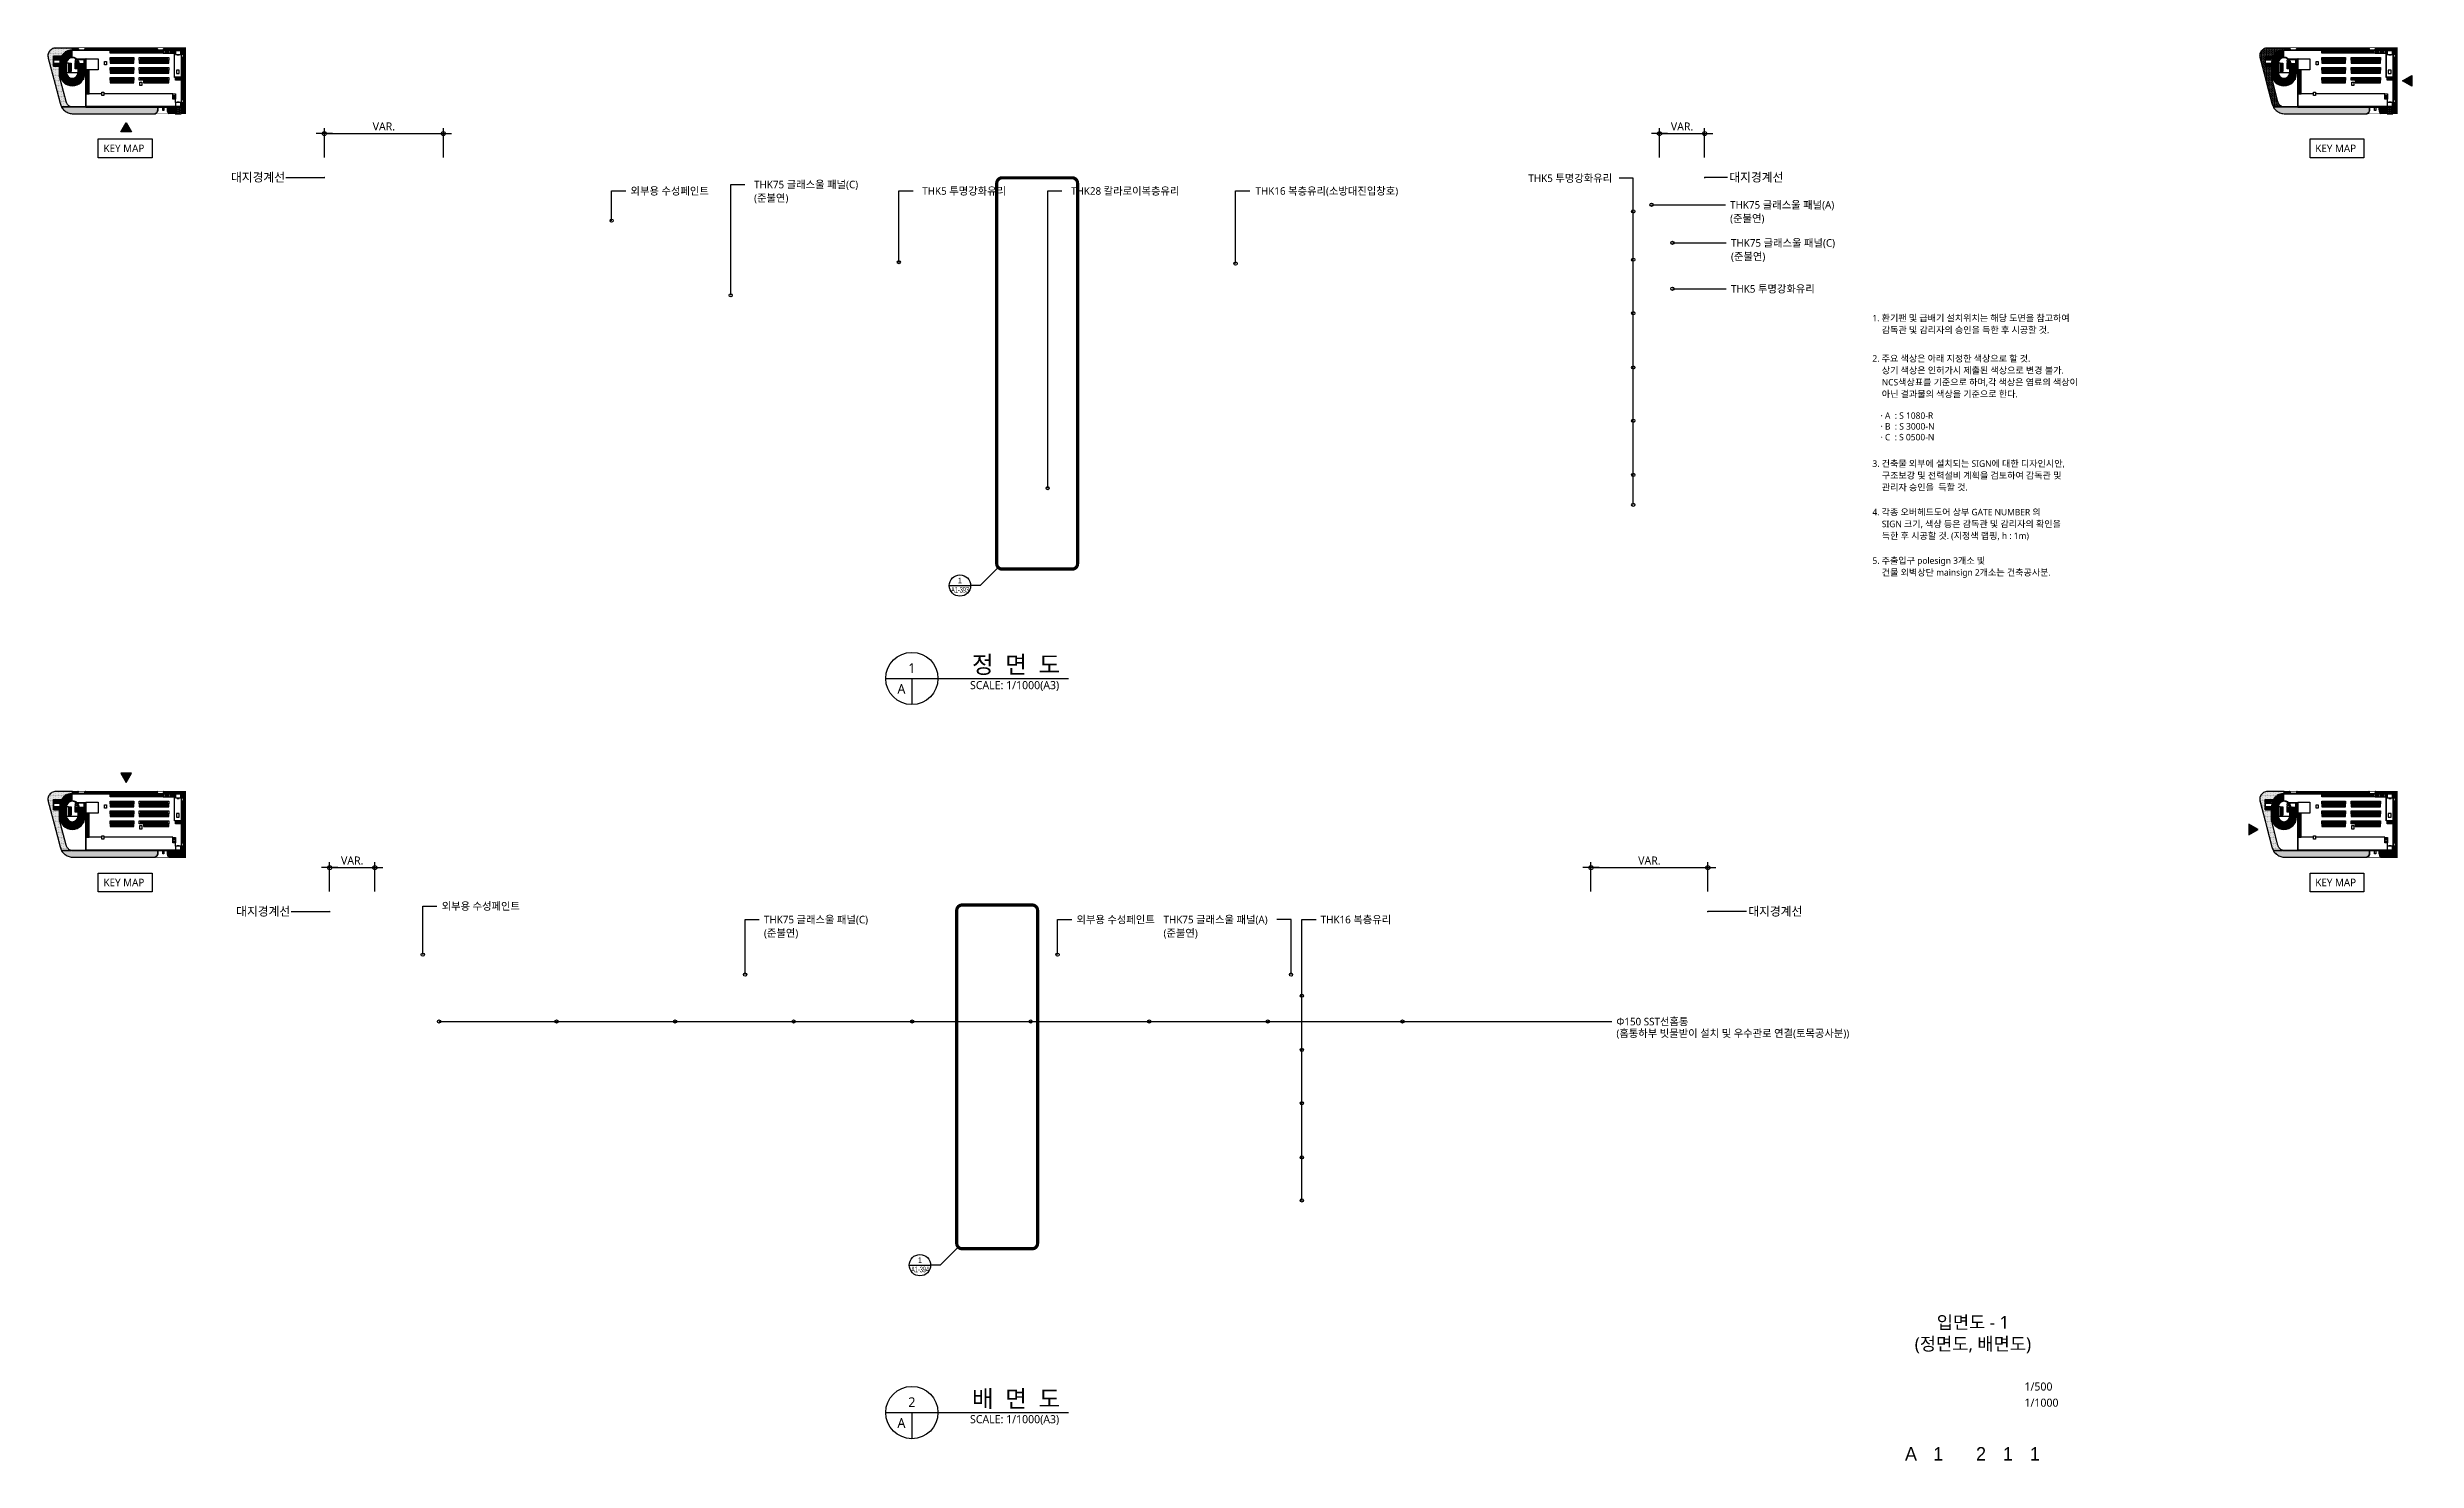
# Model space of a CAD drawing. Header units: millimetres. Extents: x 42812585 to 43598933, y 1349930 to 1612152.
# Drawn here: x 42812585 to 43252308, y 1349930 to 1612152 of the extents above; entities that cross this region are included whole.
import ezdxf
from ezdxf.enums import TextEntityAlignment as Align

# ---------------------------------------------------------------- set-up
doc = ezdxf.new("R2010")
doc.units = ezdxf.units.MM
doc.header["$LTSCALE"] = 1000
doc.header["$MEASUREMENT"] = 0
doc.header["$PDSIZE"] = -10
doc.linetypes.add('PHANTOM2', pattern=[1.25, 0.625, -0.125, 0.125, -0.125, 0.125, -0.125])
doc.linetypes.add('SYM$0$DASHDOT', pattern=[1, 0.5, -0.25, 0, -0.25])
doc.layers.get('0').update_dxf_attribs({"linetype": 'CONTINUOUS'})
doc.layers.get('Defpoints').update_dxf_attribs({"color": 171, "linetype": 'CONTINUOUS'})
for name, color, linetype in [('01.해치-시설녹지', 61, 'CONTINUOUS'), ('LAND-3', 9, 'CONTINUOUS'), ('LED', 7, 'CONTINUOUS'), ('NDIM', 7, 'CONTINUOUS'), ('SYM', 7, 'CONTINUOUS'), ('TEXT', 3, 'CONTINUOUS'), ('TEXT(MIN)', 7, 'CONTINUOUS'), ('TEXT(실명)', 3, 'CONTINUOUS'), ('TEXT-TITLE', 6, 'CONTINUOUS'), ('TEXT-기입', 6, 'CONTINUOUS'), ('구간정리', 6, 'CONTINUOUS'), ('구간정리-TEXT', 3, 'CONTINUOUS'), ('대지', 1, 'PHANTOM2')]:
    doc.layers.add(name, color=color, linetype=linetype)
doc.styles.add('CGS', font='cgse', dxfattribs={"bigfont": 'cgs'})
doc.styles.add('SYM$0$ARIAL', font='arial.ttf')
doc.styles.add('SYM$0$돋움', font='', dxfattribs={"width": 0.9})
doc.styles.add('나눔바른고딕', font='NanumBarunGothic.ttf')
doc.styles.get('SYM$0$돋움').set_extended_font_data('Dotum')
doc.dimstyles.new('NDIM 1200', dxfattribs={"dimscale": 500, "dimtxt": 3, "dimasz": 1, "dimexe": 2, "dimexo": 2, "dimgap": 1, "dimtad": 1, "dimdec": 0, "dimdsep": 46, "dimtxsty": 'CGS', "dimblk": 'DOT0', "dimcen": 1, "dimdle": 8, "dimclrd": 2, "dimclre": 2, "dimclrt": 2, "dimadec": 0, "dimazin": 0, "dimtfac": 1, "dimtdec": 0, "dimtix": 1, "dimtmove": 2, "dimatfit": 3, "dimldrblk": 'DOT0', "dimfxl": 1, "dimtolj": 1, "dimtzin": 0, "dimlwd": -1, "dimlwe": -1, "dimarcsym": 0})
pattern_1 = [(0, (-391096519.2, -16417291.4), (781.25, 1562.5), [0, -1562.5])]
pattern_2 = [(0, (-42702745.17, -1587555.54), (0, 160), []), (90, (-42702745.17, -1587555.54), (-160, 160), [160, -160])]

msp = doc.modelspace()

# ---------------------------------------------------------------- texts
at = {"layer": 'TEXT', "style": '나눔바른고딕'}
for s, height, p in [('대지경계선', 1600, (42846650.7, 1587244.2)), ('대지경계선', 1600, (43124744.9, 1587244.2)), ('정  면  도', 3200, (42984186, 1496024.5)), ('대지경계선', 1600, (42847621.6, 1451036.1)), ('대지경계선', 1600, (43128262.4, 1451036.1)), ('배  면  도', 3200, (42984186, 1359816.4))]:
    msp.add_text(s, height=height, dxfattribs=at).set_placement(p)
for s, p in [('1', (42973031.8, 1496994.2)), ('A', (42971092.4, 1493115.4)), ('2', (42973031.8, 1360786.1)), ('A', (42971092.4, 1356907.3))]:
    msp.add_text(s, height=1800, dxfattribs=at).set_placement(p, align=Align.MIDDLE)
for p in [(43000376.1, 1494570), (43000376.1, 1358361.8)]:
    msp.add_text('SCALE: 1/1000(A3)', height=1500, dxfattribs=at).set_placement(p, align=Align.TOP_RIGHT)
at = {"layer": 'TEXT(MIN)', "style": '나눔바른고딕'}
for s, p in [('THK75 글래스울 패널(C)', (42943745.9, 1586708.7)), ('THK5 투명강화유리', (43087456.1, 1587876.7)), ('외부용 수성페인트', (42920823, 1585508.7)), ('(준불연)', (42943745.9, 1584208.7)), ('THK5 투명강화유리', (42974955.8, 1585508.7)), ('THK28 칼라로이복층유리', (43002582.8, 1585508.7)), ('THK16 복층유리(소방대진입창호)', (43036810.6, 1585508.7)), ('THK75 글래스울 패널(A)', (43124896.3, 1582926.2)), ('(준불연)', (43124896.3, 1580426.2)), ('THK75 글래스울 패널(C)', (43125059.2, 1575870.6)), ('(준불연)', (43125059.2, 1573370.6)), ('THK5 투명강화유리', (43125059.2, 1567346.4)), ('외부용 수성페인트', (42885764.2, 1452813.2)), ('THK75 글래스울 패널(C)', (42945578.4, 1450313.2)), ('외부용 수성페인트', (43003582.5, 1450313.2)), ('THK75 글래스울 패널(A)', (43019732.1, 1450313.2)), ('THK16 복층유리', (43048913.2, 1450313.2)), ('(준불연)', (42945578.4, 1447813.2)), ('(준불연)', (43019732.1, 1447813.2)), ('(홈통하부 빗물받이 설치 및 우수관로 연결(토목공사분))', (43103793.4, 1429218)), ('Φ150 SST선홈통', (43103793.4, 1431388.4))]:
    msp.add_text(s, height=1400, dxfattribs=at).set_placement(p, align=Align.MIDDLE_LEFT)
at = {"layer": 'TEXT(실명)', "style": '나눔바른고딕'}
for p in [(42823003.4, 1592719.6), (43233503.4, 1592719.6), (42823003.4, 1456511.5), (43233503.4, 1456511.5)]:
    msp.add_text('KEY MAP', height=1400, dxfattribs=at).set_placement(p)
at = {"layer": 'TEXT-TITLE', "style": '나눔바른고딕'}
for s, p in [('입면도 - 1', (43169962.2, 1375586.8)), ('(정면도, 배면도)', (43169962.2, 1371586.8))]:
    msp.add_text(s, height=2400, dxfattribs=at).set_placement(p, align=Align.MIDDLE_CENTER)
at = {"layer": 'TEXT-기입', "style": '나눔바른고딕'}
for s, p in [('1/500', (43179525.3, 1362479.5)), ('1/1000', (43179525.3, 1359479.5))]:
    msp.add_text(s, height=1500, dxfattribs=at).set_placement(p, align=Align.BOTTOM_LEFT)
at = {"layer": 'TEXT-기입', "style": 'CGS'}
for s, p in [('A', (43158462.2, 1351179.5)), ('1', (43163525, 1351179.5)), ('2', (43171462.2, 1351179.5)), ('1', (43176462.2, 1351179.5)), ('1', (43181462.2, 1351179.5))]:
    msp.add_text(s, height=2500, dxfattribs=at).set_placement(p, align=Align.MIDDLE_CENTER)

# ---------------------------------------------------------------- blocks, each defined once
blk = doc.blocks.new('DOT0')
blk.add_line((-3, 0), (3, 0))
at = {"color": 6}
blk.add_circle((0, 0), 0.75, dxfattribs=at)
blk = doc.blocks.new('*D4')
at = {"layer": 'Defpoints', "color": 0, "ltscale": 0.4, "transparency": 16777216}
for p in [(42873361, 1459958), (42864961, 1454532), (42873361, 1454532)]:
    blk.add_point(p, dxfattribs=at)
at = {"layer": 'NDIM', "ltscale": 0.4, "transparency": 16777216}
for p, q in [((42864961, 1455532), (42864961, 1460958)), ((42865461, 1459958), (42872861, 1459958)), ((42873361, 1455532), (42873361, 1460958))]:
    blk.add_line(p, q, dxfattribs=at)
at = {"layer": 'NDIM', "ltscale": 0.4, "transparency": 16777216, "xscale": 500, "yscale": 500, "zscale": 500, "rotation": 180}
blk.add_blockref('DOT0', (42864961, 1459958), dxfattribs=at)
at = {"layer": 'NDIM', "ltscale": 0.4, "transparency": 16777216, "xscale": 500, "yscale": 500, "zscale": 500}
blk.add_blockref('DOT0', (42873361, 1459958), dxfattribs=at)
at = {"layer": 'NDIM', "ltscale": 0.4, "transparency": 16777216, "insert": (42869161, 1461261), "char_height": 1500, "attachment_point": 5, "style": 'CGS'}
blk.add_mtext('\\A1;{\\fNanumBarunGothic|b0|i0|c129|p50;VAR.}', dxfattribs=at)
blk = doc.blocks.new('*D5')
at = {"layer": 'Defpoints', "color": 0, "ltscale": 0.4, "transparency": 16777216}
for p in [(43120758, 1459958), (43099061, 1454532), (43120758, 1454532)]:
    blk.add_point(p, dxfattribs=at)
at = {"layer": 'NDIM', "ltscale": 0.4, "transparency": 16777216}
for p, q in [((43099061, 1455532), (43099061, 1460958)), ((43099561, 1459958), (43120258, 1459958)), ((43120758, 1455532), (43120758, 1460958))]:
    blk.add_line(p, q, dxfattribs=at)
at = {"layer": 'NDIM', "ltscale": 0.4, "transparency": 16777216, "xscale": 500, "yscale": 500, "zscale": 500, "rotation": 180}
blk.add_blockref('DOT0', (43099061, 1459958), dxfattribs=at)
at = {"layer": 'NDIM', "ltscale": 0.4, "transparency": 16777216, "xscale": 500, "yscale": 500, "zscale": 500}
blk.add_blockref('DOT0', (43120758, 1459958), dxfattribs=at)
at = {"layer": 'NDIM', "ltscale": 0.4, "transparency": 16777216, "insert": (43109910, 1461261), "char_height": 1500, "attachment_point": 5, "style": 'CGS'}
blk.add_mtext('\\A1;{\\fNanumBarunGothic|b0|i0|c129|p50;VAR.}', dxfattribs=at)
blk = doc.blocks.new('*D7')
at = {"layer": 'Defpoints', "color": 0, "ltscale": 0.4, "transparency": 16777216}
for p in [(42886084, 1596166), (42863990, 1590740), (42886084, 1590740)]:
    blk.add_point(p, dxfattribs=at)
at = {"layer": 'NDIM', "ltscale": 0.4, "transparency": 16777216}
for p, q in [((42863990, 1591740), (42863990, 1597166)), ((42886084, 1591740), (42886084, 1597166)), ((42864490, 1596166), (42885584, 1596166))]:
    blk.add_line(p, q, dxfattribs=at)
at = {"layer": 'NDIM', "ltscale": 0.4, "transparency": 16777216, "xscale": 500, "yscale": 500, "zscale": 500, "rotation": 180}
blk.add_blockref('DOT0', (42863990, 1596166), dxfattribs=at)
at = {"layer": 'NDIM', "ltscale": 0.4, "transparency": 16777216, "xscale": 500, "yscale": 500, "zscale": 500}
blk.add_blockref('DOT0', (42886084, 1596166), dxfattribs=at)
at = {"layer": 'NDIM', "ltscale": 0.4, "transparency": 16777216, "insert": (42875037, 1597469), "char_height": 1500, "attachment_point": 5, "style": 'CGS'}
blk.add_mtext('\\A1;{\\fNanumBarunGothic|b0|i0|c129|p50;VAR.}', dxfattribs=at)
blk = doc.blocks.new('*D6')
at = {"layer": 'Defpoints', "color": 0, "ltscale": 0.4, "transparency": 16777216}
for p in [(43120170, 1596166), (43111784, 1590740), (43120170, 1590740)]:
    blk.add_point(p, dxfattribs=at)
at = {"layer": 'NDIM', "ltscale": 0.4, "transparency": 16777216}
for p, q in [((43111784, 1591740), (43111784, 1597166)), ((43120170, 1591740), (43120170, 1597166)), ((43112284, 1596166), (43119670, 1596166))]:
    blk.add_line(p, q, dxfattribs=at)
at = {"layer": 'NDIM', "ltscale": 0.4, "transparency": 16777216, "xscale": 500, "yscale": 500, "zscale": 500, "rotation": 180}
blk.add_blockref('DOT0', (43111784, 1596166), dxfattribs=at)
at = {"layer": 'NDIM', "ltscale": 0.4, "transparency": 16777216, "xscale": 500, "yscale": 500, "zscale": 500}
blk.add_blockref('DOT0', (43120170, 1596166), dxfattribs=at)
at = {"layer": 'NDIM', "ltscale": 0.4, "transparency": 16777216, "insert": (43115977, 1597469), "char_height": 1500, "attachment_point": 5, "style": 'CGS'}
blk.add_mtext('\\A1;{\\fNanumBarunGothic|b0|i0|c129|p50;VAR.}', dxfattribs=at)
blk = doc.blocks.new('조경1111')
at = {"layer": '01.해치-시설녹지', "ltscale": 0.1}
h = blk.add_hatch(dxfattribs=at)
h.set_pattern_fill('DOTS', color=256, scale=25000)
h.set_pattern_definition(pattern_1)
edge = h.paths.add_edge_path()
edge.add_arc((36429982, -345322), 23500, 122.852659, 147.865072)
edge.add_line((36410083, -332822), (36394982, -332822))
edge.add_line((36394982, -332822), (36394982, -352222))
edge.add_line((36394982, -352222), (36406482, -352222))
edge.add_line((36406482, -352222), (36406482, -371284))
edge.add_line((36406482, -371284), (36418700, -417700))
edge.add_line((36418700, -417700), (36419113, -419105))
edge.add_line((36419113, -419105), (36419435, -420000))
edge.add_line((36419435, -420000), (36419857, -420858))
edge.add_line((36419857, -420858), (36420488, -421936))
edge.add_line((36420488, -421936), (36421134, -422924))
edge.add_line((36421134, -422924), (36421709, -423655))
edge.add_line((36421709, -423655), (36422348, -424332))
edge.add_line((36422348, -424332), (36423038, -424945))
edge.add_line((36423038, -424945), (36423957, -425625))
edge.add_line((36423957, -425625), (36425103, -426382))
edge.add_line((36425103, -426382), (36426070, -426948))
edge.add_line((36426070, -426948), (36426917, -427344))
edge.add_line((36426917, -427344), (36427401, -427522))
edge.add_line((36427401, -427522), (36410326, -427522))
edge.add_line((36410326, -427522), (36409723, -426490))
edge.add_line((36409723, -426490), (36408834, -424683))
edge.add_line((36408834, -424683), (36408177, -422859))
edge.add_line((36408177, -422859), (36407622, -420968))
edge.add_line((36407622, -420968), (36398215, -385232))
edge.add_line((36398215, -385232), (36385503, -336939))
edge.add_line((36385503, -336939), (36385087, -335036))
edge.add_line((36385087, -335036), (36384891, -333124))
edge.add_line((36384891, -333124), (36384982, -331200))
edge.add_line((36384982, -331200), (36385275, -329325))
edge.add_line((36385275, -329325), (36385841, -327511))
edge.add_line((36385841, -327511), (36386684, -325811))
edge.add_line((36386684, -325811), (36387767, -324252))
edge.add_line((36387767, -324252), (36389170, -322747))
edge.add_line((36389170, -322747), (36390613, -321499))
edge.add_line((36390613, -321499), (36392178, -320425))
edge.add_line((36392178, -320425), (36393843, -319536))
edge.add_line((36393843, -319536), (36395614, -318873))
edge.add_line((36395614, -318873), (36397435, -318489))
edge.add_line((36397435, -318489), (36399694, -318377))
edge.add_line((36399694, -318377), (36430482, -318354))
edge.add_line((36430482, -318354), (36430482, -321822))
edge.add_line((36430482, -321822), (36429982, -321822))
edge.add_arc((36429992, -345388), 23565, 90.02298, 122.777317)
edge.add_line((36417234, -325574), (36417234, -325581))
h = blk.add_hatch(dxfattribs=at)
h.set_pattern_fill('DOTS', color=256, scale=25000)
h.set_pattern_definition(pattern_1)
edge = h.paths.add_edge_path()
edge.add_line((36588732, -428418), (36432239, -428418))
edge.add_line((36432239, -428418), (36430871, -428375))
edge.add_line((36430871, -428375), (36430022, -428286))
edge.add_line((36430022, -428286), (36429159, -428090))
edge.add_line((36429159, -428090), (36428269, -427823))
edge.add_line((36428269, -427823), (36410028, -427823))
edge.add_line((36410028, -427823), (36410280, -428252))
edge.add_line((36410280, -428252), (36411380, -429935))
edge.add_line((36411380, -429935), (36412612, -431499))
edge.add_line((36412612, -431499), (36413983, -432954))
edge.add_line((36413983, -432954), (36415473, -434275))
edge.add_line((36415473, -434275), (36417075, -435461))
edge.add_line((36417075, -435461), (36418760, -436574))
edge.add_line((36418760, -436574), (36420484, -437583))
edge.add_line((36420484, -437583), (36422296, -438431))
edge.add_line((36422296, -438431), (36424178, -439123))
edge.add_line((36424178, -439123), (36426101, -439702))
edge.add_line((36426101, -439702), (36428066, -440147))
edge.add_line((36428066, -440147), (36430055, -440355))
edge.add_line((36430055, -440355), (36432048, -440418))
edge.add_line((36432048, -440418), (36583858, -440418))
edge.add_arc((36580132, -432667), 8600, 295.674052, 360)
edge.add_line((36588732, -432667), (36588732, -428418))
h = blk.add_hatch(dxfattribs=at)
h.set_pattern_fill('DOTS', color=256, scale=25000)
h.set_pattern_definition(pattern_1)
h.paths.add_polyline_path([(36621182, -440418), (36632082, -440418), (36632082, -428418), (36621182, -428418)])
blk.add_lwpolyline([(36417234, -325581), (36417234, -325574, -0.14389883), (36429982, -321822), (36430482, -321822), (36430482, -318354), (36399694, -318377), (36397435, -318489), (36395614, -318873), (36393843, -319536), (36392178, -320425), (36390613, -321499), (36389170, -322747), (36387767, -324252), (36386684, -325811), (36385841, -327511), (36385275, -329325), (36384982, -331200), (36384891, -333124), (36385087, -335036), (36385503, -336939), (36398215, -385232), (36407622, -420968), (36408177, -422859), (36408834, -424683), (36409723, -426490), (36410326, -427522), (36427401, -427522), (36426917, -427344), (36426070, -426948), (36425103, -426382), (36423957, -425625), (36423038, -424945), (36422348, -424332), (36421709, -423655), (36421134, -422924), (36420488, -421936), (36419857, -420858), (36419435, -420000), (36419113, -419105), (36418700, -417700), (36406482, -371284), (36406482, -352222), (36394982, -352222), (36394982, -332822), (36410083, -332822)], format="xyb", dxfattribs=at)
blk.add_lwpolyline([(36588732, -428418), (36432239, -428418), (36430871, -428375), (36430022, -428286), (36429159, -428090), (36428269, -427823), (36410028, -427823), (36410280, -428252), (36411380, -429935), (36412612, -431499), (36413983, -432954), (36415473, -434275), (36417075, -435461), (36418760, -436574), (36420484, -437583), (36422296, -438431), (36424178, -439123), (36426101, -439702), (36428066, -440147), (36430055, -440355), (36432048, -440418), (36583858, -440418, 0.28828517), (36588732, -432667)], format="xyb", close=True, dxfattribs=at)
blk.add_lwpolyline([(36621182, -440418), (36632082, -440418), (36632082, -428418), (36621182, -428418)], close=True, dxfattribs=at)
blk = doc.blocks.new('A$C104b531f')
at = {"layer": 'LAND-3', "ltscale": 0.1}
h = blk.add_hatch(dxfattribs=at)
h.set_pattern_fill('ANSI31', color=256, scale=700, angle=135)
h.set_pattern_definition([(180, (-3595643.325, -36036.2), (-6e-15, -87.5), [])])
h.paths.add_polyline_path([(2389, 8183), (3379, 8183), (3379, 9360), (2389, 9360)])
h = blk.add_hatch(dxfattribs=at)
h.set_pattern_fill('AR-B816', color=256, scale=20)
h.set_pattern_definition(pattern_2)
edge = h.paths.add_edge_path()
edge.add_line((5223, 12319), (4659, 12319))
edge.add_line((4659, 12319), (4659, 11910))
edge.add_line((4659, 11910), (5808, 11910))
edge.add_arc((4704, 11492), 1180, 20.71826, 44.20863)
edge.add_line((5550, 12315), (5223, 12319))
h = blk.add_hatch(dxfattribs=at)
h.set_pattern_fill('ANSI31', color=256, scale=700, angle=135)
h.set_pattern_definition([(180, (-3595643.325, -35836.2), (-6e-15, -87.5), [])])
h.paths.add_polyline_path([(5839, 7760), (5839, 9360), (6829, 9360), (6829, 7760)])
h = blk.add_hatch(dxfattribs=at)
h.set_pattern_fill('AR-B816', color=256, scale=20)
h.set_pattern_definition(pattern_2)
edge = h.paths.add_edge_path()
edge.add_line((20236, 12304), (15380, 12304))
edge.add_line((15380, 12304), (7115, 12307))
edge.add_arc((7974, 11479), 1193, 136.03788, 158.85525)
edge.add_line((6861, 11910), (6959, 11910))
edge.add_line((6959, 11910), (6959, 11790))
edge.add_line((6959, 11790), (7174, 11790))
edge.add_line((7174, 11790), (7174, 11910))
edge.add_line((7174, 11910), (20483, 11910))
edge.add_arc((19379, 11492), 1180, 20.71826, 43.47778)
h = blk.add_hatch(dxfattribs=at)
h.set_pattern_fill('AR-B816', color=256, scale=20)
h.set_pattern_definition(pattern_2)
edge = h.paths.add_edge_path()
edge.add_line((25669, 12305), (21727, 12304))
edge.add_arc((22589, 11479), 1193, 136.25509, 158.85525)
edge.add_line((21476, 11910), (23662, 11910))
edge.add_line((23662, 11910), (23662, 11922))
edge.add_line((23662, 11922), (24897, 11922))
edge.add_line((24897, 11922), (24897, 11110))
edge.add_line((24897, 11110), (25244, 11110))
edge.add_line((25244, 11110), (25244, 10490))
edge.add_line((25244, 10490), (24897, 10490))
edge.add_line((24897, 10490), (24897, 2730))
edge.add_line((24897, 2730), (25244, 2730))
edge.add_line((25244, 2730), (25244, 2110))
edge.add_line((25244, 2110), (24897, 2110))
edge.add_line((24897, 2110), (24897, 1297))
edge.add_line((24897, 1297), (24849, 1297))
edge.add_line((24849, 1297), (24849, 50))
edge.add_line((24849, 50), (25668, 50))
edge.add_line((25668, 50), (25669, 12305))
h = blk.add_hatch(dxfattribs=at)
h.set_pattern_fill('AR-B816', color=256, scale=20)
h.set_pattern_definition(pattern_2)
edge = h.paths.add_edge_path()
edge.add_line((22544, 50), (23709, 50))
edge.add_line((23709, 50), (23709, 1297))
edge.add_line((23709, 1297), (22254, 1297))
edge.add_line((22254, 1297), (22254, 825))
edge.add_arc((23434, 825), 1180, 180, 221.04786)
for p, q in [((2389, 9560), (2389, 7560)), ((7162, 11780), (4609, 11780)), ((5464, 10245), (7162, 10245)), ((6829, 7560), (6829, 10115)), ((2390, 7860), (3379, 7895))]:
    blk.add_line(p, q, dxfattribs=at)
for points in [[(2389, 10330), (2389, 10622), (1109, 10622), (1109, 8870), (2259, 8870)], [(2369, 10270), (2369, 10602), (1129, 10602), (1129, 8890), (2239, 8890), (2239, 9430), (2259, 9430)], [(2369, 10270), (2369, 10602), (2109, 10602), (2109, 10082), (2318, 10082)], [(3381, 9424), (2389, 9476)], [(2389, 9360), (3379, 9360)], [(3379, 9360), (2389, 9360)], [(3386, 9488), (2390, 9593)], [(3394, 9552), (2394, 9710)], [(3406, 9615), (2406, 9828)], [(3421, 9678), (2423, 9945)], [(3440, 9740), (2447, 10062)], [(3461, 9800), (2477, 10178)], [(3486, 9860), (2514, 10293)], [(3513, 9918), (2557, 10405)], [(3544, 9975), (2606, 10516)], [(3578, 10029), (2661, 10625)], [(3614, 10083), (2723, 10730)], [(3653, 10134), (2790, 10832)], [(3695, 10183), (2864, 10931)], [(3740, 10229), (2943, 11026)], [(3786, 10274), (3027, 11117)], [(3835, 10315), (3117, 11203)], [(3886, 10355), (3211, 11284)], [(3939, 10391), (3310, 11360)], [(3994, 10425), (3414, 11430)], [(3889, 7710), (3889, 9440), (3512, 9440)], [(4051, 10455), (3521, 11495)], [(4109, 10483), (3633, 11553)], [(4169, 10508), (3747, 11605)], [(4229, 10529), (3865, 11651)], [(4291, 10548), (3985, 11690)], [(4354, 10563), (4107, 11722)], [(4417, 10574), (4231, 11747)], [(4481, 10583), (4356, 11765)], [(4545, 10588), (4483, 11776)], [(7162, 11880), (4609, 11880)], [(4609, 10590), (4609, 11780)], [(5422, 10145), (7162, 10145)], [(5839, 9360), (6829, 9360)], [(6513, 9320), (6582, 9360), (6651, 9320), (6646, 9311), (6582, 9348), (6518, 9311), (6513, 9320)], [(7162, 11850), (7162, 11910), (24897, 11910), (24897, 1317), (7162, 1317), (7162, 10145)], [(7162, 11850), (24837, 11850), (24837, 1377), (7222, 1377), (7222, 10145)], [(7162, 11780), (7162, 11850)], [(7222, 10145), (7222, 10245), (7162, 10245)], [(7162, 10145), (7222, 10145)], [(7222, 10275), (9394, 10275), (9394, 8225), (7262, 8225)], [(7222, 10255), (7222, 10275)], [(24837, 6810), (23589, 6810), (23589, 11850)], [(24837, 6830), (23609, 6830), (23609, 11850)], [(24079, 11070), (24079, 10970), (24479, 10970), (24479, 11070)], [(24897, 11110), (25244, 11110), (25244, 10490), (24897, 10490)], [(2389, 8183), (3379, 8183)], [(2389, 8083), (3379, 8083)], [(2389, 8083), (3379, 8083)], [(2389, 7983), (3379, 7983)], [(2389, 7760), (3379, 7760)], [(3379, 7760), (2389, 7760)], [(3379, 7760), (2389, 7760)], [(3381, 7700), (2389, 7652)], [(3385, 7641), (2389, 7544)], [(3392, 7582), (2393, 7436)], [(3402, 7523), (2402, 7327)], [(3415, 7465), (2416, 7219)], [(3431, 7408), (2435, 7111)], [(3449, 7351), (2460, 7003)], [(3470, 7296), (2491, 6897)], [(3494, 7241), (2526, 6792)], [(3520, 7188), (2568, 6688)], [(3549, 7136), (2614, 6586)], [(3580, 7085), (2666, 6486)], [(3614, 7037), (2723, 6389)], [(3650, 6989), (2785, 6294)], [(3689, 6944), (2852, 6203)], [(3729, 6900), (2924, 6114)], [(3772, 6859), (3001, 6030)], [(3816, 6819), (3082, 5949)], [(3863, 6782), (3167, 5872)], [(3911, 6747), (3256, 5799)], [(3960, 6715), (3350, 5732)], [(4012, 6685), (3447, 5668)], [(3510, 7710), (5708, 7710)], [(4064, 6657), (3547, 5610)], [(4118, 6632), (3650, 5557)], [(4173, 6609), (3756, 5510)], [(4229, 6590), (3865, 5468)], [(4286, 6573), (3976, 5432)], [(4344, 6559), (4088, 5402)], [(4402, 6547), (4202, 5377)], [(4461, 6539), (4318, 5359)], [(4520, 6533), (4434, 5346)], [(4580, 6530), (4551, 5340)], [(4639, 6530), (4668, 5340)], [(4698, 6533), (4785, 5346)], [(4758, 6539), (4901, 5359)], [(4816, 6547), (5016, 5377)], [(4875, 6559), (5130, 5402)], [(4932, 6573), (5243, 5432)], [(4989, 6590), (5354, 5468)], [(5045, 6609), (5462, 5510)], [(5101, 6632), (5569, 5557)], [(5154, 6657), (5672, 5610)], [(5207, 6685), (5772, 5668)], [(5258, 6715), (5869, 5732)], [(5308, 6747), (5962, 5799)], [(5356, 6782), (6052, 5872)], [(5402, 6819), (6137, 5949)], [(5447, 6859), (6218, 6030)], [(5490, 6900), (6295, 6114)], [(5530, 6944), (6367, 6203)], [(5568, 6989), (6434, 6294)], [(5604, 7037), (6496, 6389)], [(5638, 7085), (6553, 6486)], [(5670, 7136), (6605, 6586)], [(5698, 7188), (6651, 6688)], [(5725, 7241), (6692, 6792)], [(5749, 7296), (6728, 6897)], [(5770, 7351), (6759, 7003)], [(5797, 7441), (6796, 7174)], [(5812, 7504), (6813, 7291)], [(5824, 7567), (6824, 7409)], [(5833, 7631), (6829, 7526)], [(5838, 7695), (6829, 7643)], [(5839, 7760), (6829, 7760)], [(7162, 1340), (2596, 1340)], [(7162, 1310), (2614, 1310)], [(7162, 1317), (7162, 1297), (24897, 1297), (24897, 1317)], [(10114, 3770), (7222, 3770)], [(23804, 2150), (23804, 2743), (23304, 2743), (23304, 3770), (10474, 3770)], [(21634, 1297), (21634, 685), (21424, 685), (21424, 1297)], [(23709, 1297), (23709, 50)], [(23729, 1297), (23729, 50)], [(24079, 2150), (24079, 2250), (24479, 2250), (24479, 2150)], [(24819, 1297), (24819, 50)], [(24849, 1297), (24849, 50)], [(24897, 2730), (25244, 2730), (25244, 2110), (24897, 2110)]]:
    blk.add_lwpolyline(points, dxfattribs=at)
for points in [[(1199, 8890), (1459, 8890), (1459, 9410), (1199, 9410)], [(1329, 10082), (1589, 10082), (1589, 10602), (1329, 10602)], [(1459, 8890), (1719, 8890), (1719, 9410), (1459, 9410)], [(1589, 10082), (1849, 10082), (1849, 10602), (1589, 10602)], [(1719, 8890), (1979, 8890), (1979, 9410), (1719, 9410)], [(1849, 10082), (2109, 10082), (2109, 10602), (1849, 10602)], [(1979, 8890), (2239, 8890), (2239, 9410), (1979, 9410)], [(3889, 9440), (4409, 9440), (4409, 9180), (3889, 9180)], [(3889, 9180), (4409, 9180), (4409, 8920), (3889, 8920)], [(3889, 8920), (4409, 8920), (4409, 8660), (3889, 8660)], [(5169, 9580), (5669, 9580), (5669, 9250), (5169, 9250)], [(5169, 9250), (5669, 9250), (5669, 8920), (5169, 8920)], [(5169, 8920), (5689, 8920), (5689, 8660), (5169, 8660)], [(10584, 9780), (10944, 9780), (10944, 9160), (10584, 9160)], [(11629, 11810), (11889, 11810), (11889, 11290), (11629, 11290)], [(11629, 10490), (11889, 10490), (11889, 9970), (11629, 9970)], [(11629, 9450), (11889, 9450), (11889, 9970), (11629, 9970)], [(11889, 11810), (12149, 11810), (12149, 11290), (11889, 11290)], [(11889, 10490), (12149, 10490), (12149, 9970), (11889, 9970)], [(11889, 9450), (12149, 9450), (12149, 9970), (11889, 9970)], [(12149, 11810), (12409, 11810), (12409, 11290), (12149, 11290)], [(12149, 10490), (12409, 10490), (12409, 9970), (12149, 9970)], [(12149, 9450), (12409, 9450), (12409, 9970), (12149, 9970)], [(12409, 11810), (12669, 11810), (12669, 11290), (12409, 11290)], [(12409, 10490), (12669, 10490), (12669, 9970), (12409, 9970)], [(12409, 9450), (12669, 9450), (12669, 9970), (12409, 9970)], [(12669, 11810), (12929, 11810), (12929, 11290), (12669, 11290)], [(12669, 10490), (12929, 10490), (12929, 9970), (12669, 9970)], [(12669, 9450), (12929, 9450), (12929, 9970), (12669, 9970)], [(12929, 11810), (13189, 11810), (13189, 11290), (12929, 11290)], [(12929, 10490), (13189, 10490), (13189, 9970), (12929, 9970)], [(12929, 9450), (13189, 9450), (13189, 9970), (12929, 9970)], [(13189, 11810), (13449, 11810), (13449, 11290), (13189, 11290)], [(13189, 10490), (13449, 10490), (13449, 9970), (13189, 9970)], [(13189, 9450), (13449, 9450), (13449, 9970), (13189, 9970)], [(13449, 11810), (13709, 11810), (13709, 11290), (13449, 11290)], [(13449, 10490), (13709, 10490), (13709, 9970), (13449, 9970)], [(13449, 9450), (13709, 9450), (13709, 9970), (13449, 9970)], [(13709, 11810), (13969, 11810), (13969, 11290), (13709, 11290)], [(13709, 10490), (13969, 10490), (13969, 9970), (13709, 9970)], [(13709, 9450), (13969, 9450), (13969, 9970), (13709, 9970)], [(13969, 11810), (14229, 11810), (14229, 11290), (13969, 11290)], [(13969, 10490), (14229, 10490), (14229, 9970), (13969, 9970)], [(13969, 9450), (14229, 9450), (14229, 9970), (13969, 9970)], [(14229, 11810), (14489, 11810), (14489, 11290), (14229, 11290)], [(14229, 10490), (14489, 10490), (14489, 9970), (14229, 9970)], [(14229, 9450), (14489, 9450), (14489, 9970), (14229, 9970)], [(14489, 11810), (14749, 11810), (14749, 11290), (14489, 11290)], [(14489, 10490), (14749, 10490), (14749, 9970), (14489, 9970)], [(14489, 9450), (14749, 9450), (14749, 9970), (14489, 9970)], [(14749, 11810), (15009, 11810), (15009, 11290), (14749, 11290)], [(14749, 10490), (15009, 10490), (15009, 9970), (14749, 9970)], [(14749, 9450), (15009, 9450), (15009, 9970), (14749, 9970)], [(15009, 11810), (15269, 11810), (15269, 11290), (15009, 11290)], [(15009, 10490), (15269, 10490), (15269, 9970), (15009, 9970)], [(15009, 9450), (15269, 9450), (15269, 9970), (15009, 9970)], [(15269, 11810), (15529, 11810), (15529, 11290), (15269, 11290)], [(15269, 10490), (15529, 10490), (15529, 9970), (15269, 9970)], [(15269, 9450), (15529, 9450), (15529, 9970), (15269, 9970)], [(15529, 11810), (15789, 11810), (15789, 11290), (15529, 11290)], [(15529, 10490), (15789, 10490), (15789, 9970), (15529, 9970)], [(15529, 9450), (15789, 9450), (15789, 9970), (15529, 9970)], [(15789, 11810), (16049, 11810), (16049, 11290), (15789, 11290)], [(15789, 10490), (16049, 10490), (16049, 9970), (15789, 9970)], [(15789, 9450), (16049, 9450), (16049, 9970), (15789, 9970)], [(16049, 11810), (16309, 11810), (16309, 11290), (16049, 11290)], [(16309, 11810), (16569, 11810), (16569, 11290), (16309, 11290)], [(16569, 11810), (16829, 11810), (16829, 11290), (16569, 11290)], [(16829, 11810), (17089, 11810), (17089, 11290), (16829, 11290)], [(17054, 10490), (17314, 10490), (17314, 9970), (17054, 9970)], [(17054, 9450), (17314, 9450), (17314, 9970), (17054, 9970)], [(17089, 11810), (17349, 11810), (17349, 11290), (17089, 11290)], [(17314, 10490), (17574, 10490), (17574, 9970), (17314, 9970)], [(17314, 9450), (17574, 9450), (17574, 9970), (17314, 9970)], [(17349, 11810), (17609, 11810), (17609, 11290), (17349, 11290)], [(17574, 10490), (17834, 10490), (17834, 9970), (17574, 9970)], [(17574, 9450), (17834, 9450), (17834, 9970), (17574, 9970)], [(17609, 11810), (17869, 11810), (17869, 11290), (17609, 11290)], [(17834, 10490), (18094, 10490), (18094, 9970), (17834, 9970)], [(17834, 9450), (18094, 9450), (18094, 9970), (17834, 9970)], [(17869, 11810), (18129, 11810), (18129, 11290), (17869, 11290)], [(18094, 10490), (18354, 10490), (18354, 9970), (18094, 9970)], [(18094, 9450), (18354, 9450), (18354, 9970), (18094, 9970)], [(18129, 11810), (18389, 11810), (18389, 11290), (18129, 11290)], [(18354, 10490), (18614, 10490), (18614, 9970), (18354, 9970)], [(18354, 9450), (18614, 9450), (18614, 9970), (18354, 9970)], [(18389, 11810), (18649, 11810), (18649, 11290), (18389, 11290)], [(18614, 10490), (18874, 10490), (18874, 9970), (18614, 9970)], [(18614, 9450), (18874, 9450), (18874, 9970), (18614, 9970)], [(18649, 11810), (18909, 11810), (18909, 11290), (18649, 11290)], [(18874, 10490), (19134, 10490), (19134, 9970), (18874, 9970)], [(18874, 9450), (19134, 9450), (19134, 9970), (18874, 9970)], [(18909, 11810), (19169, 11810), (19169, 11290), (18909, 11290)], [(19134, 10490), (19394, 10490), (19394, 9970), (19134, 9970)], [(19134, 9450), (19394, 9450), (19394, 9970), (19134, 9970)], [(19169, 11810), (19429, 11810), (19429, 11290), (19169, 11290)], [(19394, 10490), (19654, 10490), (19654, 9970), (19394, 9970)], [(19394, 9450), (19654, 9450), (19654, 9970), (19394, 9970)], [(19429, 11810), (19689, 11810), (19689, 11290), (19429, 11290)], [(19654, 10490), (19914, 10490), (19914, 9970), (19654, 9970)], [(19654, 9450), (19914, 9450), (19914, 9970), (19654, 9970)], [(19689, 11810), (19949, 11810), (19949, 11290), (19689, 11290)], [(19914, 10490), (20174, 10490), (20174, 9970), (19914, 9970)], [(19914, 9450), (20174, 9450), (20174, 9970), (19914, 9970)], [(19949, 11810), (20209, 11810), (20209, 11290), (19949, 11290)], [(20174, 10490), (20434, 10490), (20434, 9970), (20174, 9970)], [(20174, 9450), (20434, 9450), (20434, 9970), (20174, 9970)], [(20209, 11810), (20469, 11810), (20469, 11290), (20209, 11290)], [(20434, 10490), (20694, 10490), (20694, 9970), (20434, 9970)], [(20434, 9450), (20694, 9450), (20694, 9970), (20434, 9970)], [(20469, 11810), (20729, 11810), (20729, 11290), (20469, 11290)], [(20694, 10490), (20954, 10490), (20954, 9970), (20694, 9970)], [(20694, 9450), (20954, 9450), (20954, 9970), (20694, 9970)], [(20729, 11810), (20989, 11810), (20989, 11290), (20729, 11290)], [(20954, 10490), (21214, 10490), (21214, 9970), (20954, 9970)], [(20954, 9450), (21214, 9450), (21214, 9970), (20954, 9970)], [(20989, 11810), (21249, 11810), (21249, 11290), (20989, 11290)], [(21214, 10490), (21474, 10490), (21474, 9970), (21214, 9970)], [(21214, 9450), (21474, 9450), (21474, 9970), (21214, 9970)], [(21249, 11810), (21509, 11810), (21509, 11290), (21249, 11290)], [(21474, 10490), (21734, 10490), (21734, 9970), (21474, 9970)], [(21474, 9450), (21734, 9450), (21734, 9970), (21474, 9970)], [(21509, 11290), (21839, 11290), (21839, 11790), (21509, 11790)], [(21734, 10490), (21994, 10490), (21994, 9970), (21734, 9970)], [(21734, 9450), (21994, 9450), (21994, 9970), (21734, 9970)], [(21839, 11290), (22169, 11290), (22169, 11790), (21839, 11790)], [(21994, 10490), (22254, 10490), (22254, 9970), (21994, 9970)], [(21994, 9450), (22254, 9450), (22254, 9970), (21994, 9970)], [(22169, 11290), (22499, 11290), (22499, 11790), (22169, 11790)], [(22254, 10490), (22514, 10490), (22514, 9970), (22254, 9970)], [(22254, 9450), (22514, 9450), (22514, 9970), (22254, 9970)], [(22499, 11290), (22829, 11290), (22829, 11790), (22499, 11790)], [(22829, 11290), (23159, 11290), (23159, 11790), (22829, 11790)], [(23159, 11290), (23489, 11290), (23489, 11790), (23159, 11790)], [(23784, 11070), (24774, 11070), (24774, 11760), (23784, 11760)], [(3889, 8660), (4409, 8660), (4409, 8400), (3889, 8400)], [(3889, 8400), (4409, 8400), (4409, 8140), (3889, 8140)], [(3889, 8140), (4409, 8140), (4409, 7880), (3889, 7880)], [(5169, 8660), (5689, 8660), (5689, 8400), (5169, 8400)], [(7782, 7930), (7782, 8190), (7262, 8190), (7262, 7930)], [(7782, 7670), (7782, 7930), (7262, 7930), (7262, 7670)], [(7782, 7410), (7782, 7670), (7262, 7670), (7262, 7410)], [(7782, 7150), (7782, 7410), (7262, 7410), (7262, 7150)], [(7782, 6890), (7782, 7150), (7262, 7150), (7262, 6890)], [(7782, 6630), (7782, 6890), (7262, 6890), (7262, 6630)], [(7782, 6370), (7782, 6630), (7262, 6630), (7262, 6370)], [(7782, 6110), (7782, 6370), (7262, 6370), (7262, 6110)], [(7782, 5850), (7782, 6110), (7262, 6110), (7262, 5850)], [(7782, 5590), (7782, 5850), (7262, 5850), (7262, 5590)], [(7782, 5330), (7782, 5590), (7262, 5590), (7262, 5330)], [(7782, 5070), (7782, 5330), (7262, 5330), (7262, 5070)], [(7782, 4810), (7782, 5070), (7262, 5070), (7262, 4810)], [(7782, 4550), (7782, 4810), (7262, 4810), (7262, 4550)], [(7782, 4290), (7782, 4550), (7262, 4550), (7262, 4290)], [(11629, 8650), (11889, 8650), (11889, 8130), (11629, 8130)], [(11629, 7610), (11889, 7610), (11889, 8130), (11629, 8130)], [(11629, 6810), (11889, 6810), (11889, 6290), (11629, 6290)], [(11629, 5770), (11889, 5770), (11889, 6290), (11629, 6290)], [(11889, 8650), (12149, 8650), (12149, 8130), (11889, 8130)], [(11889, 7610), (12149, 7610), (12149, 8130), (11889, 8130)], [(11889, 6810), (12149, 6810), (12149, 6290), (11889, 6290)], [(11889, 5770), (12149, 5770), (12149, 6290), (11889, 6290)], [(12149, 8650), (12409, 8650), (12409, 8130), (12149, 8130)], [(12149, 7610), (12409, 7610), (12409, 8130), (12149, 8130)], [(12149, 6810), (12409, 6810), (12409, 6290), (12149, 6290)], [(12149, 5770), (12409, 5770), (12409, 6290), (12149, 6290)], [(12409, 8650), (12669, 8650), (12669, 8130), (12409, 8130)], [(12409, 7610), (12669, 7610), (12669, 8130), (12409, 8130)], [(12409, 6810), (12669, 6810), (12669, 6290), (12409, 6290)], [(12409, 5770), (12669, 5770), (12669, 6290), (12409, 6290)], [(12669, 8650), (12929, 8650), (12929, 8130), (12669, 8130)], [(12669, 7610), (12929, 7610), (12929, 8130), (12669, 8130)], [(12669, 6810), (12929, 6810), (12929, 6290), (12669, 6290)], [(12669, 5770), (12929, 5770), (12929, 6290), (12669, 6290)], [(12929, 8650), (13189, 8650), (13189, 8130), (12929, 8130)], [(12929, 7610), (13189, 7610), (13189, 8130), (12929, 8130)], [(12929, 6810), (13189, 6810), (13189, 6290), (12929, 6290)], [(12929, 5770), (13189, 5770), (13189, 6290), (12929, 6290)], [(13189, 8650), (13449, 8650), (13449, 8130), (13189, 8130)], [(13189, 7610), (13449, 7610), (13449, 8130), (13189, 8130)], [(13189, 6810), (13449, 6810), (13449, 6290), (13189, 6290)], [(13189, 5770), (13449, 5770), (13449, 6290), (13189, 6290)], [(13449, 8650), (13709, 8650), (13709, 8130), (13449, 8130)], [(13449, 7610), (13709, 7610), (13709, 8130), (13449, 8130)], [(13449, 6810), (13709, 6810), (13709, 6290), (13449, 6290)], [(13449, 5770), (13709, 5770), (13709, 6290), (13449, 6290)], [(13709, 8650), (13969, 8650), (13969, 8130), (13709, 8130)], [(13709, 7610), (13969, 7610), (13969, 8130), (13709, 8130)], [(13709, 6810), (13969, 6810), (13969, 6290), (13709, 6290)], [(13709, 5770), (13969, 5770), (13969, 6290), (13709, 6290)], [(13969, 8650), (14229, 8650), (14229, 8130), (13969, 8130)], [(13969, 7610), (14229, 7610), (14229, 8130), (13969, 8130)], [(13969, 6810), (14229, 6810), (14229, 6290), (13969, 6290)], [(13969, 5770), (14229, 5770), (14229, 6290), (13969, 6290)], [(14229, 8650), (14489, 8650), (14489, 8130), (14229, 8130)], [(14229, 7610), (14489, 7610), (14489, 8130), (14229, 8130)], [(14229, 6810), (14489, 6810), (14489, 6290), (14229, 6290)], [(14229, 5770), (14489, 5770), (14489, 6290), (14229, 6290)], [(14489, 8650), (14749, 8650), (14749, 8130), (14489, 8130)], [(14489, 7610), (14749, 7610), (14749, 8130), (14489, 8130)], [(14489, 6810), (14749, 6810), (14749, 6290), (14489, 6290)], [(14489, 5770), (14749, 5770), (14749, 6290), (14489, 6290)], [(14749, 8650), (15009, 8650), (15009, 8130), (14749, 8130)], [(14749, 7610), (15009, 7610), (15009, 8130), (14749, 8130)], [(14749, 6810), (15009, 6810), (15009, 6290), (14749, 6290)], [(14749, 5770), (15009, 5770), (15009, 6290), (14749, 6290)], [(15009, 8650), (15269, 8650), (15269, 8130), (15009, 8130)], [(15009, 7610), (15269, 7610), (15269, 8130), (15009, 8130)], [(15009, 6810), (15269, 6810), (15269, 6290), (15009, 6290)], [(15009, 5770), (15269, 5770), (15269, 6290), (15009, 6290)], [(15269, 8650), (15529, 8650), (15529, 8130), (15269, 8130)], [(15269, 7610), (15529, 7610), (15529, 8130), (15269, 8130)], [(15269, 6810), (15529, 6810), (15529, 6290), (15269, 6290)], [(15269, 5770), (15529, 5770), (15529, 6290), (15269, 6290)], [(15529, 8650), (15789, 8650), (15789, 8130), (15529, 8130)], [(15529, 7610), (15789, 7610), (15789, 8130), (15529, 8130)], [(15529, 6810), (15789, 6810), (15789, 6290), (15529, 6290)], [(15529, 5770), (15789, 5770), (15789, 6290), (15529, 6290)], [(15789, 8650), (16049, 8650), (16049, 8130), (15789, 8130)], [(15789, 7610), (16049, 7610), (16049, 8130), (15789, 8130)], [(15789, 6810), (16049, 6810), (16049, 6290), (15789, 6290)], [(15789, 5770), (16049, 5770), (16049, 6290), (15789, 6290)], [(17054, 8650), (17314, 8650), (17314, 8130), (17054, 8130)], [(17054, 7610), (17314, 7610), (17314, 8130), (17054, 8130)], [(17054, 6810), (17314, 6810), (17314, 6290), (17054, 6290)], [(17184, 5925), (17544, 5925), (17544, 5305), (17184, 5305)], [(17314, 8650), (17574, 8650), (17574, 8130), (17314, 8130)], [(17314, 7610), (17574, 7610), (17574, 8130), (17314, 8130)], [(17314, 6810), (17574, 6810), (17574, 6290), (17314, 6290)], [(17574, 8650), (17834, 8650), (17834, 8130), (17574, 8130)], [(17574, 7610), (17834, 7610), (17834, 8130), (17574, 8130)], [(17574, 6810), (17834, 6810), (17834, 6290), (17574, 6290)], [(17834, 8650), (18094, 8650), (18094, 8130), (17834, 8130)], [(17834, 7610), (18094, 7610), (18094, 8130), (17834, 8130)], [(17834, 6810), (18094, 6810), (18094, 6290), (17834, 6290)], [(17834, 5770), (18094, 5770), (18094, 6290), (17834, 6290)], [(18094, 8650), (18354, 8650), (18354, 8130), (18094, 8130)], [(18094, 7610), (18354, 7610), (18354, 8130), (18094, 8130)], [(18094, 6810), (18354, 6810), (18354, 6290), (18094, 6290)], [(18094, 5770), (18354, 5770), (18354, 6290), (18094, 6290)], [(18354, 8650), (18614, 8650), (18614, 8130), (18354, 8130)], [(18354, 7610), (18614, 7610), (18614, 8130), (18354, 8130)], [(18354, 6810), (18614, 6810), (18614, 6290), (18354, 6290)], [(18354, 5770), (18614, 5770), (18614, 6290), (18354, 6290)], [(18614, 8650), (18874, 8650), (18874, 8130), (18614, 8130)], [(18614, 7610), (18874, 7610), (18874, 8130), (18614, 8130)], [(18614, 6810), (18874, 6810), (18874, 6290), (18614, 6290)], [(18614, 5770), (18874, 5770), (18874, 6290), (18614, 6290)], [(18874, 8650), (19134, 8650), (19134, 8130), (18874, 8130)], [(18874, 7610), (19134, 7610), (19134, 8130), (18874, 8130)], [(18874, 6810), (19134, 6810), (19134, 6290), (18874, 6290)], [(18874, 5770), (19134, 5770), (19134, 6290), (18874, 6290)], [(19134, 8650), (19394, 8650), (19394, 8130), (19134, 8130)], [(19134, 7610), (19394, 7610), (19394, 8130), (19134, 8130)], [(19134, 6810), (19394, 6810), (19394, 6290), (19134, 6290)], [(19134, 5770), (19394, 5770), (19394, 6290), (19134, 6290)], [(19394, 8650), (19654, 8650), (19654, 8130), (19394, 8130)], [(19394, 7610), (19654, 7610), (19654, 8130), (19394, 8130)], [(19394, 6810), (19654, 6810), (19654, 6290), (19394, 6290)], [(19394, 5770), (19654, 5770), (19654, 6290), (19394, 6290)], [(19654, 8650), (19914, 8650), (19914, 8130), (19654, 8130)], [(19654, 7610), (19914, 7610), (19914, 8130), (19654, 8130)], [(19654, 6810), (19914, 6810), (19914, 6290), (19654, 6290)], [(19654, 5770), (19914, 5770), (19914, 6290), (19654, 6290)], [(19914, 8650), (20174, 8650), (20174, 8130), (19914, 8130)], [(19914, 7610), (20174, 7610), (20174, 8130), (19914, 8130)], [(19914, 6810), (20174, 6810), (20174, 6290), (19914, 6290)], [(19914, 5770), (20174, 5770), (20174, 6290), (19914, 6290)], [(20174, 8650), (20434, 8650), (20434, 8130), (20174, 8130)], [(20174, 7610), (20434, 7610), (20434, 8130), (20174, 8130)], [(20174, 6810), (20434, 6810), (20434, 6290), (20174, 6290)], [(20174, 5770), (20434, 5770), (20434, 6290), (20174, 6290)], [(20434, 8650), (20694, 8650), (20694, 8130), (20434, 8130)], [(20434, 7610), (20694, 7610), (20694, 8130), (20434, 8130)], [(20434, 6810), (20694, 6810), (20694, 6290), (20434, 6290)], [(20434, 5770), (20694, 5770), (20694, 6290), (20434, 6290)], [(20694, 8650), (20954, 8650), (20954, 8130), (20694, 8130)], [(20694, 7610), (20954, 7610), (20954, 8130), (20694, 8130)], [(20694, 6810), (20954, 6810), (20954, 6290), (20694, 6290)], [(20694, 5770), (20954, 5770), (20954, 6290), (20694, 6290)], [(20954, 8650), (21214, 8650), (21214, 8130), (20954, 8130)], [(20954, 7610), (21214, 7610), (21214, 8130), (20954, 8130)], [(20954, 6810), (21214, 6810), (21214, 6290), (20954, 6290)], [(20954, 5770), (21214, 5770), (21214, 6290), (20954, 6290)], [(21214, 8650), (21474, 8650), (21474, 8130), (21214, 8130)], [(21214, 7610), (21474, 7610), (21474, 8130), (21214, 8130)], [(21214, 6810), (21474, 6810), (21474, 6290), (21214, 6290)], [(21214, 5770), (21474, 5770), (21474, 6290), (21214, 6290)], [(21474, 8650), (21734, 8650), (21734, 8130), (21474, 8130)], [(21474, 7610), (21734, 7610), (21734, 8130), (21474, 8130)], [(21474, 6810), (21734, 6810), (21734, 6290), (21474, 6290)], [(21474, 5770), (21734, 5770), (21734, 6290), (21474, 6290)], [(21734, 8650), (21994, 8650), (21994, 8130), (21734, 8130)], [(21734, 7610), (21994, 7610), (21994, 8130), (21734, 8130)], [(21734, 6810), (21994, 6810), (21994, 6290), (21734, 6290)], [(21734, 5770), (21994, 5770), (21994, 6290), (21734, 6290)], [(21994, 8650), (22254, 8650), (22254, 8130), (21994, 8130)], [(21994, 7610), (22254, 7610), (22254, 8130), (21994, 8130)], [(21994, 6810), (22254, 6810), (22254, 6290), (21994, 6290)], [(21994, 5770), (22254, 5770), (22254, 6290), (21994, 6290)], [(22254, 8650), (22514, 8650), (22514, 8130), (22254, 8130)], [(22254, 7610), (22514, 7610), (22514, 8130), (22254, 8130)], [(22254, 6810), (22514, 6810), (22514, 6290), (22254, 6290)], [(22254, 5770), (22514, 5770), (22514, 6290), (22254, 6290)], [(23757, 6810), (24017, 6810), (24017, 6290), (23757, 6290)], [(23962, 7505), (24482, 7505), (24482, 8175), (23962, 8175)], [(24017, 6810), (24277, 6810), (24277, 6290), (24017, 6290)], [(24277, 6810), (24537, 6810), (24537, 6290), (24277, 6290)], [(24537, 6810), (24797, 6810), (24797, 6290), (24537, 6290)], [(7782, 4030), (7782, 4290), (7262, 4290), (7262, 4030)], [(7782, 3770), (7782, 4030), (7262, 4030), (7262, 3770)], [(10114, 4065), (10474, 4065), (10474, 3445), (10114, 3445)], [(23804, 3403), (23304, 3403), (23304, 3733), (23804, 3733)], [(23804, 3073), (23304, 3073), (23304, 3403), (23804, 3403)], [(23804, 2743), (23304, 2743), (23304, 3073), (23804, 3073)], [(23784, 1460), (24774, 1460), (24774, 2150), (23784, 2150)]]:
    blk.add_lwpolyline(points, close=True, dxfattribs=at)
at = {"layer": 'LAND-3', "ltscale": 0.1, "const_width": 20}
blk.add_lwpolyline([(7162, 11910), (4609, 11910, 0.4142136), (2259, 9560), (2259, 7560, 1.0000003), (6959, 7560), (6959, 10115), (7162, 10115)], format="xyb", dxfattribs=at)
at = {"layer": 'LAND-3', "ltscale": 0.1}
for points in [[(5709, 11880), (4609, 11880, 0.4142136), (2289, 9560), (2289, 7560, 1), (6929, 7560), (6929, 10115)], [(6334, 9360), (6334, 7560, -1.0000003), (2884, 7560), (2884, 9460, -0.4142136), (4609, 11185)], [(5580, 10115, -0.166743), (5839, 9360), (5839, 7760, -1), (3379, 7760), (3379, 9360, -0.70243), (5556, 10145, -0.70243)], [(3479, 7760, 1), (5739, 7760), (5739, 9360, 1), (3479, 9360), (3479, 7760)], [(3509, 7760, 1), (5709, 7760), (5709, 9360, 1), (3509, 9360), (3509, 7760)], [(5642, 9740), (5169, 9740, -0.203244), (5352, 10171)], [(5550, 12315, -0.1028565), (5808, 11910)], [(5550, 12315, -0.1028565), (5808, 11910)], [(5578, 12314, -0.1002727), (5829, 11910)], [(5578, 12314, -0.1002727), (5829, 11910)], [(7087, 12307, 0.0974795), (6839, 11910), (6839, 11910)], [(7087, 12307, 0.0974795), (6839, 11910), (6839, 11910)], [(6861, 11910, -0.0998898), (7115, 12307, -0.0998898)], [(6861, 11910, -0.0998898), (7115, 12307, -0.0998898)], [(20236, 12304, -0.0996349), (20483, 11910)], [(20236, 12304, -0.0996349), (20483, 11910)], [(20263, 12304, -0.0972651), (20504, 11910)], [(20263, 12304, -0.0972651), (20504, 11910)], [(21699, 12304, 0.096548), (21454, 11910), (21454, 11910)], [(21699, 12304, 0.096548), (21454, 11910), (21454, 11910)], [(21476, 11910, -0.0989327), (21727, 12304, -0.0989327)], [(21476, 11910, -0.0989327), (21727, 12304, -0.0989327)], [(20484, 1297), (20484, 825, -0.2882852), (19997, 50)], [(20504, 1297), (20504, 825, -0.2882852), (20006, 32)], [(22234, 1297), (22234, 825, 0.1773237), (22518, 50, 0.1773237)], [(22254, 1297), (22254, 825, 0.1810451), (22544, 50, 0.1810451)]]:
    blk.add_lwpolyline(points, format="xyb", dxfattribs=at)
at = {"layer": 'LAND-3', "ltscale": 0.1, "const_width": 20}
blk.add_lwpolyline([(7162, 11880), (24867, 11880), (24867, 1347), (7192, 1347), (7192, 10145)], dxfattribs=at)
at = {"layer": 'LAND-3', "ltscale": 0.1}
blk.add_circle((6087, 9360), 15, dxfattribs=at)
for centre, start, end in [((4609, 9560), 90, 180), ((4609, 7560), 179.99998, 359.99999)]:
    blk.add_arc(centre, 2220, start, end, dxfattribs=at)
for p in [(2511, 10617), (3377, 11561), (6708, 6502)]:
    blk.add_point(p, dxfattribs=at)
at = {"layer": '대지', "const_width": 100}
blk.add_lwpolyline([(25669, 12305), (15380, 12304), (6059, 12308), (5223, 12319), (1579, 12317), (1347, 12305), (1155, 12265), (969, 12195), (796, 12103), (634, 11991), (484, 11862), (349, 11716), (236, 11554), (148, 11378), (90, 11189), (59, 10995), (50, 10796), (70, 10599), (113, 10404), (2325, 2000), (2381, 1809), (2448, 1622), (2539, 1437), (2639, 1267), (2749, 1098), (2872, 942), (3009, 796), (3158, 664), (3319, 546), (3487, 434), (3660, 333), (3841, 249), (4029, 180), (4221, 122), (4418, 77), (4617, 56), (4816, 50), (25668, 50)], close=True, dxfattribs=at).dxf.unprotected_set("ltscale", 0)
at = {"xscale": 0.1, "yscale": 0.1, "zscale": 0.1}
blk.add_blockref('조경1111', (-3638389, 44092), dxfattribs=at)
blk = doc.blocks.new('A$C04b5f2bb')
at = {"layer": 'SYM', "ltscale": 10000}
h = blk.add_hatch(color=256, dxfattribs=at)
h.dxf.hatch_style = 1
h.paths.add_polyline_path([(2000, 0), (0, 0), (1000, 1732)])
blk.add_lwpolyline([(2000, 0), (0, 0), (1000, 1732), (2000, 0)], dxfattribs=at)
blk = doc.blocks.new('sdnjkflnjfgfghgfjh')
at = {"layer": 'TEXT', "style": '나눔바른고딕'}
for s, p in [('1. 환기팬 및 급배기 설치위치는 해당 도면을 참고하여', (43561804, 1561928)), ('감독관 및 감리자의 승인을 득한 후 시공할 것.', (43563544, 1559728)), ('2. 주요 색상은 아래 지정한 색상으로 할 것.', (43561804, 1554428)), ('상기 색상은 인허가시 제출된 색상으로 변경 불가.', (43563544, 1552228)), ('아닌 결과물의 색상을 기준으로 한다.', (43563544, 1547828)), ('NCS색상표를 기준으로 하며,각 색상은 염료의 색상이', (43563544, 1550028)), ('3. 건축물 외부에 설치되는 SIGN에 대한 디자인시안, ', (43561804, 1534928)), ('관리자 승인을  득할 것.', (43563544, 1530528)), ('구조보강 및 전력설비 계획을 검토하여 감독관 및', (43563544, 1532728)), ('4. 각종 오버헤드도어 상부 GATE NUMBER 의', (43561804, 1525928)), ('SIGN 크기, 색상 등은 감독관 및 감리자의 확인을', (43563544, 1523728)), ('득한 후 시공할 것. (지정색 랩핑, h : 1m)', (43563544, 1521528)), ('5. 주출입구 polesign 3개소 및 ', (43561804, 1516928)), ('건물 외벽상단 mainsign 2개소는 건축공사분.', (43563544, 1514728))]:
    blk.add_text(s, height=1200, dxfattribs=at).set_placement(p, align=Align.MIDDLE_LEFT)
at = {"layer": 'TEXT', "color": 1, "style": '나눔바른고딕'}
for s, p in [('· A  : S 1080-R', (43563312, 1543835)), ('· B  : S 3000-N', (43563312, 1541835)), ('· C  : S 0500-N', (43563312, 1539835))]:
    blk.add_text(s, height=1200, dxfattribs=at).set_placement(p, align=Align.MIDDLE_LEFT)
blk = doc.blocks.new('SYM$0$det-tar-wi')
at = {"layer": '구간정리', "ltscale": 0.2}
blk.add_line((0, 0), (11, 0), dxfattribs=at)
blk.add_circle((5.5, 0), 5.5, dxfattribs=at)
at = {"layer": '구간정리-TEXT', "color": 3, "style": 'SYM$0$ARIAL'}
blk.add_attdef('2', text='', height=3, dxfattribs=at).set_placement((5.5, 2.6), align=Align.MIDDLE_CENTER)
at = {"layer": '구간정리-TEXT', "color": 3, "style": 'SYM$0$ARIAL', "width": 0.6}
blk.add_attdef('A1.00', text='', height=3, dxfattribs=at).set_placement((5.6, -2.2), align=Align.MIDDLE_CENTER)

# ---------------------------------------------------------------- dimensions: what is measured, and where the dimension line sits
at = {"layer": 'NDIM', "ltscale": 0.4}
for base, p1, p2, picture, middle in [((42886084.1, 1596166.2), (42863990.3, 1590740.5), (42886084.1, 1590740.5), '*D7', (42875037.2, 1597469.3)), ((43120169.5, 1596166.2), (43111784.1, 1590740.5), (43120169.5, 1590740.5), '*D6', (43115976.8, 1597469.3)), ((42873361.1, 1459958.1), (42864961.1, 1454532.4), (42873361.1, 1454532.4), '*D4', (42869161.1, 1461261.2)), ((43120758, 1459958.1), (43099061.1, 1454532.4), (43120758, 1454532.4), '*D5', (43109909.6, 1461261.2))]:
    dim = msp.add_linear_dim(base=base, p1=p1, p2=p2, text='{\\fNanumBarunGothic|b0|i0|c129|p50;VAR.}', dimstyle='NDIM 1200', override={"dimclrd": 256, "dimclre": 256, "dimclrt": 256}, dxfattribs=at)
    dim.commit()
    dim.dimension.update_dxf_attribs({"geometry": picture, "text_midpoint": middle})

# ---------------------------------------------------------------- linework, layer by layer
at = {"ltscale": 10000}
for points in [[(42832004.2, 1591664.6), (42822032.5, 1591664.6), (42822032.5, 1595162), (42832004.2, 1595162)], [(43242504.2, 1591664.6), (43232532.5, 1591664.6), (43232532.5, 1595162), (43242504.2, 1595162)], [(42832004.2, 1455456.5), (42822032.5, 1455456.5), (42822032.5, 1458953.9), (42832004.2, 1458953.9)], [(43242504.2, 1455456.5), (43232532.5, 1455456.5), (43232532.5, 1458953.9), (43242504.2, 1458953.9)]]:
    msp.add_lwpolyline(points, close=True, dxfattribs=at)
msp.add_lwpolyline([(42885286.1, 1431409.5), (43102920.1, 1431409.5)], dxfattribs=at)
at = {"layer": 'LED'}
for p, q in [((42856830.8, 1588000.2), (42863990.3, 1588000.2)), ((43124400, 1588000.2), (43120169.5, 1588000.2)), ((42857801.7, 1451792.1), (42864961.1, 1451792.1)), ((43127917.5, 1451792.1), (43120758, 1451792.1))]:
    msp.add_line(p, q, dxfattribs=at)
at = {"layer": 'LED', "const_width": 150}
for points in [[(42863990.3, 1588075.2, -1), (42863990.3, 1587925.2, -1)], [(43120169.5, 1588075.2, 1), (43120169.5, 1587925.2, 1)], [(42864961.1, 1451867.1, -1), (42864961.1, 1451717.1, -1)], [(43120758, 1451867.1, 1), (43120758, 1451717.1, 1)]]:
    msp.add_lwpolyline(points, format="xyb", close=True, dxfattribs=at)
at = {"layer": 'LED'}
for points in [[(43106906.7, 1527347.6), (43106906.7, 1587897.7), (43104276.6, 1587897.7)], [(42917306.4, 1579997.6), (42917306.4, 1585529.8), (42919936.5, 1585529.8)], [(42939404.6, 1566147.6), (42939404.6, 1586729.8), (42942034.7, 1586729.8)], [(42970614.5, 1572302.4), (42970614.5, 1585529.8), (42973244.6, 1585529.8)], [(42998241.5, 1530365.3), (42998241.5, 1585529.8), (43000871.6, 1585529.8)], [(43033115.7, 1572035.3), (43033115.7, 1585529.8), (43035745.8, 1585529.8)], [(43110313.7, 1582947.3), (43124009.8, 1582947.3)], [(43114182.3, 1575891.7), (43124172.7, 1575891.7)], [(43114182.3, 1567367.5), (43124172.7, 1567367.5)], [(42882260.8, 1443813), (42882260.8, 1452834.2), (42884890.9, 1452834.2)], [(42942075, 1440113.2), (42942075, 1450334.2), (42944705.1, 1450334.2)], [(43000079.1, 1443813), (43000079.1, 1450334.2), (43002709.1, 1450334.2)], [(43043398.5, 1440113.2), (43043398.5, 1450334.2), (43040768.5, 1450334.2)], [(43045409.8, 1398198.6), (43045409.8, 1450334.2), (43048039.9, 1450334.2)]]:
    msp.add_lwpolyline(points, dxfattribs=at)
for centre in [(43110313.7, 1582947.3), (42917306.4, 1579997.6), (43106906.7, 1581711.2), (43114182.3, 1575891.7), (42970614.5, 1572302.4), (43033115.7, 1572035.3), (43106906.7, 1572761.8), (42939404.6, 1566147.6), (43114182.3, 1567367.5), (43106906.7, 1562823.2), (43106906.7, 1552759.1), (43106906.7, 1542868.6), (42998241.5, 1530365.3), (43106906.7, 1532833.3), (43106906.7, 1527270.2), (42882260.8, 1443813), (43000079.1, 1443813), (42942075, 1440113.2), (43043398.5, 1440113.2), (43045409.8, 1436199), (42885286.1, 1431409.5), (42907086.1, 1431409.5), (42929086.1, 1431409.5), (42951086.1, 1431409.5), (42973086.1, 1431409.5), (42995086.1, 1431409.5), (43017086.1, 1431409.5), (43039086.1, 1431409.5), (43064086.1, 1431409.5), (43045409.8, 1426135), (43045409.8, 1416244.5), (43045409.8, 1406180.4), (43045409.8, 1398198.6)]:
    msp.add_circle(centre, 300, dxfattribs=at)
at = {"layer": 'SYM'}
for p, q in [((42968183.3, 1495054.8), (43002072.4, 1495054.8)), ((42973031.8, 1495054.8), (42973031.8, 1490206.3)), ((42968183.3, 1358846.7), (43002072.4, 1358846.7)), ((42973031.8, 1358846.7), (42973031.8, 1353998.2))]:
    msp.add_line(p, q, dxfattribs=at)
for centre in [(42973031.8, 1495054.8), (42973031.8, 1358846.7)]:
    msp.add_circle(centre, 4848.5, dxfattribs=at)
at = {"layer": '구간정리', "linetype": 'SYM$0$DASHDOT', "ltscale": 2, "const_width": 600}
for points in [[(42989784.1, 1587951.3), (43002784.1, 1587951.3, -0.41421356), (43003784.1, 1586951.3), (43003784.1, 1516347.6, -0.41421356), (43002784.1, 1515347.6), (42989784.1, 1515347.6, -0.41421356), (42988784.1, 1516347.6), (42988784.1, 1586951.3, -0.41421356)], [(42982361.1, 1453020.3), (42995361.1, 1453020.3, -0.41421356), (42996361.1, 1452020.3), (42996361.1, 1390239.5, -0.41421356), (42995361.1, 1389239.5), (42982361.1, 1389239.5, -0.41421356), (42981361.1, 1390239.5), (42981361.1, 1452020.3, -0.41421356)]]:
    msp.add_lwpolyline(points, format="xyb", close=True, dxfattribs=at)
at = {"layer": '구간정리', "ltscale": 0.2}
for points in [[(42989076.9, 1515640.5), (42985735.9, 1512299.4), (42983935.9, 1512299.4)], [(42981654, 1389532.4), (42978313, 1386191.3), (42976513, 1386191.3)]]:
    msp.add_lwpolyline(points, dxfattribs=at)

# ---------------------------------------------------------------- block references
at = {"ltscale": 10000}
for name, p in [('A$C104b531f', (42812585.1, 1599782.8)), ('A$C104b531f', (43223085.1, 1599782.8)), ('sdnjkflnjfgfghgfjh', (-410500, 0)), ('A$C104b531f', (42812585.1, 1461818)), ('A$C104b531f', (43223085.1, 1461818))]:
    msp.add_blockref(name, p, dxfattribs=at)
for p, rotation in [((43251441.5, 1606960), 210.0000000000333), ((42828191.9, 1596469.9), 120.0000000000334)]:
    msp.add_blockref('A$C04b5f2bb', p, dxfattribs=dict(at, rotation=rotation))
at = {"ltscale": 10000, "xscale": -1}
for p, rotation in [((42828191.9, 1477485.4), 59.99999999996661), ((43221160.6, 1468035.9), 149.9999999999666)]:
    msp.add_blockref('A$C04b5f2bb', p, dxfattribs=dict(at, rotation=rotation))
at = {"layer": '구간정리'}
ref = msp.add_blockref('SYM$0$det-tar-wi', (42979975.9, 1512299.4), dxfattribs=dict(at, xscale=360, yscale=360, zscale=360))
ref.add_attrib('A1.00', 'A1-393', dxfattribs={"layer": '구간정리-TEXT', "color": 3, "height": 1080, "style": 'SYM$0$돋움', "width": 0.6}).set_placement((42981980.1, 1511499), align=Align.MIDDLE_CENTER)
ref.add_attrib('2', '1', dxfattribs={"layer": '구간정리-TEXT', "color": 3, "height": 1080, "style": 'SYM$0$돋움', "width": 0.9}).set_placement((42981955.9, 1513229.4), align=Align.MIDDLE_CENTER)
ref = msp.add_blockref('SYM$0$det-tar-wi', (42972553, 1386191.3), dxfattribs=dict(at, xscale=360, yscale=360, zscale=360))
ref.add_attrib('A1.00', 'A1-394', dxfattribs={"layer": '구간정리-TEXT', "color": 3, "height": 1080, "style": 'SYM$0$돋움', "width": 0.6}).set_placement((42974557.2, 1385390.9), align=Align.MIDDLE_CENTER)
ref.add_attrib('2', '1', dxfattribs={"layer": '구간정리-TEXT', "color": 3, "height": 1080, "style": 'SYM$0$돋움', "width": 0.9}).set_placement((42974533, 1387121.3), align=Align.MIDDLE_CENTER)

msp.set_redraw_order([(e.dxf.handle, doc.entitydb.next_handle()) for e in msp.query("TEXT MTEXT ATTDEF DIMENSION ARC_DIMENSION")])  # texts and dimensions are drawn at this point

doc.saveas('drawing.dxf')
